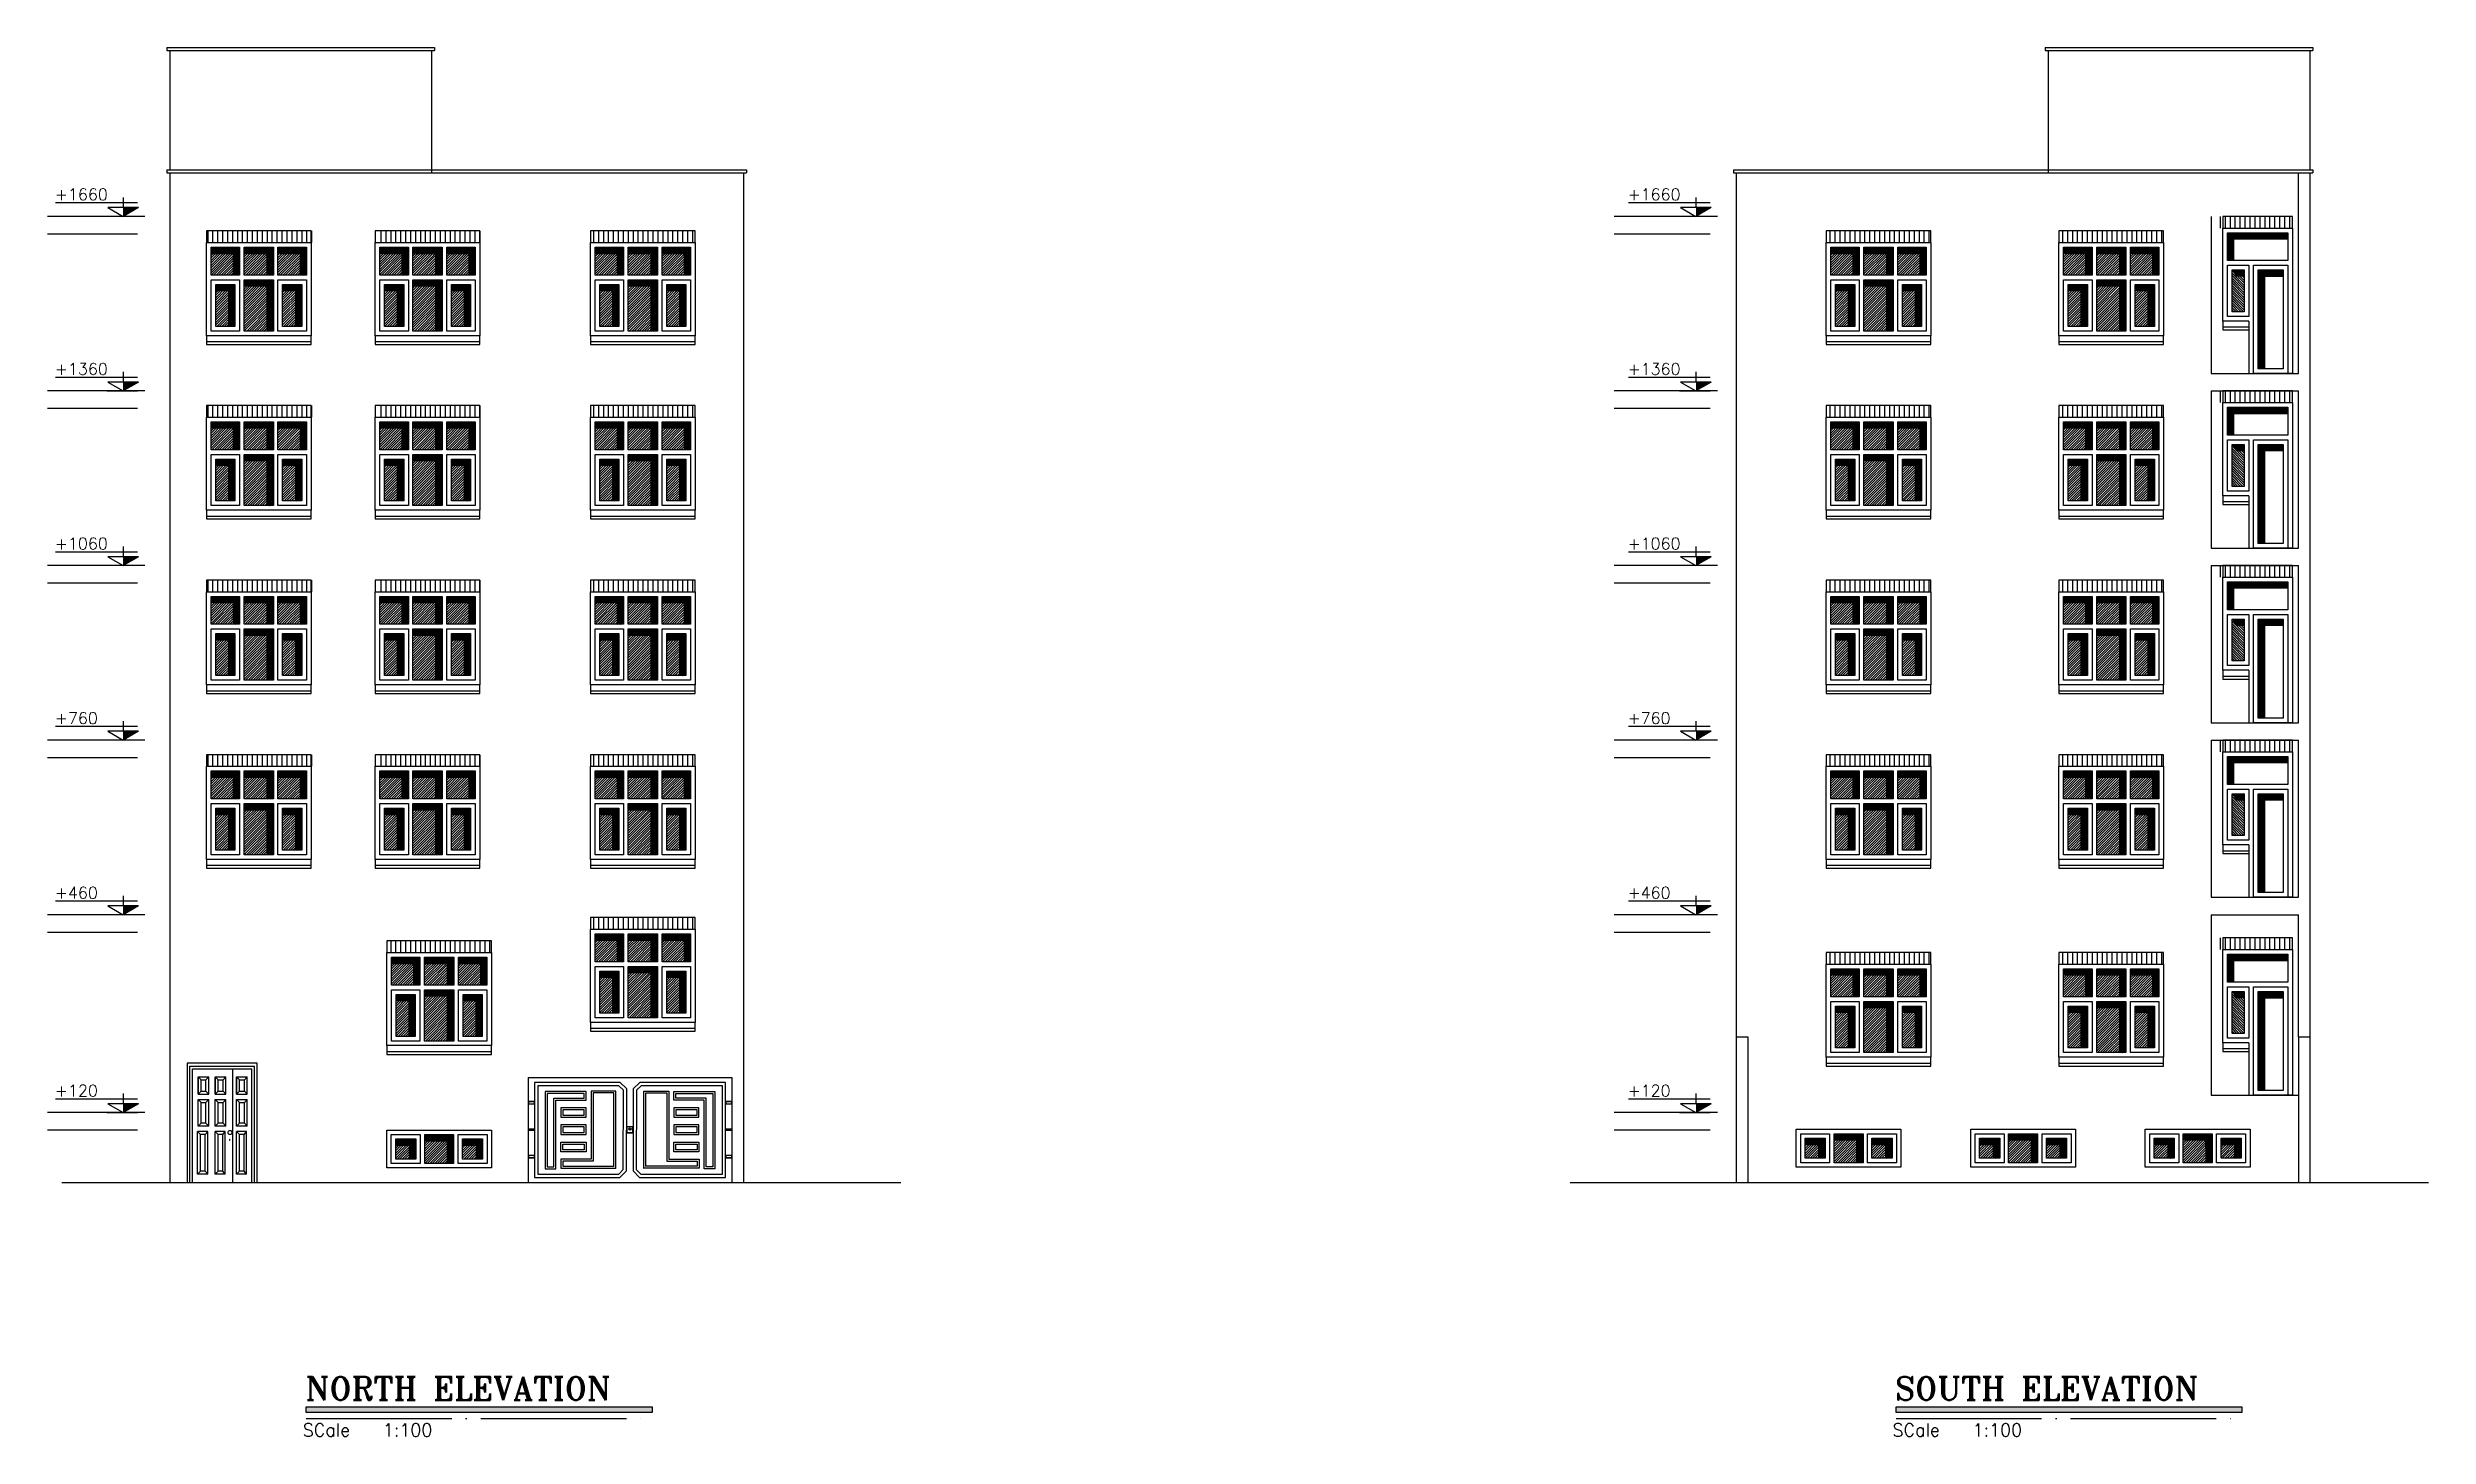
# Model space of a CAD drawing. Header units: millimetres. Extents: x 0 to 12169, y 6 to 10142.
# Drawn here: x 6737 to 10828, y 6 to 2392 of the extents above; entities that cross this region are included whole.
import ezdxf

# ---------------------------------------------------------------- set-up
doc = ezdxf.new("R2010")
doc.units = ezdxf.units.MM
doc.header["$LTSCALE"] = 50
doc.header["$MEASUREMENT"] = 0
doc.linetypes.add('AXIS', pattern=[6, 5, -0.5, 0, -0.5])
for name, color, linetype in [('1', 8, 'AXIS'), ('2', 4, 'Continuous'), ('3', 3, 'Continuous'), ('4', 136, 'Continuous'), ('DOR', 3, 'Continuous'), ('HACH', 140, 'Continuous'), ('RND', 1, 'Continuous'), ('TXT', 2, 'Continuous'), ('TXT-1', 2, 'Continuous'), ('WHT', 254, 'Continuous'), ('WSA', 251, 'Continuous')]:
    doc.layers.add(name, color=color, linetype=linetype)
doc.styles.add('ROMANT', font='romant', dxfattribs={"height": 20})
pattern_1 = [(45, (-8720.3655, -10178.957), (-2.12132034, 2.12132034), [])]

msp = doc.modelspace()

# ---------------------------------------------------------------- texts
at = {"layer": '3', "style": 'ROMANT'}
for s, p in [('+1660', (6749.44446, 2129.90596)), ('+1660', (9452.32435, 2129.90596)), ('+1360', (6749.44446, 1829.90596)), ('+1360', (9452.32435, 1829.90596)), ('+1060', (6749.44446, 1529.90596)), ('+1060', (9452.32435, 1529.90596)), ('+760', (6749.44446, 1229.90596)), ('+760', (9452.32435, 1229.90596)), ('+460', (6749.44446, 929.90596)), ('+460', (9452.32435, 929.90596)), ('+120', (6749.44446, 589.90596)), ('+120', (9452.32435, 589.90596))]:
    msp.add_text(s, height=20, dxfattribs=at).set_placement(p)
at = {"layer": 'TXT', "style": 'ROMANT'}
for s, p in [('NORTH ELEVATION', (7180.14821, 68.06793)), ('SOUTH ELEVATION', (9912.22382, 68.06793))]:
    msp.add_text(s, height=40, dxfattribs=at).set_placement(p)
at = {"layer": 'TXT-1', "color": 125, "linetype": 'Continuous', "style": 'ROMANT'}
for p in [(7175.29729, 5.73846), (9907.3729, 5.73846)]:
    msp.add_text('SCale   1:100', height=22.05, dxfattribs=at).set_placement(p)

# ---------------------------------------------------------------- blocks, each defined once
blk = doc.blocks.new('DN120')
at = {"layer": 'DOR', "color": 1}
for p, q in [((-115.4, 0), (-115.4, 200)), ((-115.4, 200), (-4.6, 200)), ((-111.1, 195.3), (-8.9, 195.3)), ((-111.1, 0), (-111.1, 195.3)), ((-101.3, 181.2), (-101.3, 151.6)), ((-101.3, 151.6), (-101.3, 181.2)), ((-96.2, 176.2), (-101.3, 181.2)), ((-101.3, 181.2), (-82.8, 181.2)), ((-96.2, 156.6), (-96.2, 176.2)), ((-96.2, 176.2), (-87.8, 176.2)), ((-87.8, 176.2), (-82.8, 181.2)), ((-87.8, 156.6), (-87.8, 176.2)), ((-82.8, 151.6), (-82.8, 181.2)), ((-72, 151.6), (-72, 181.2)), ((-72, 181.2), (-72, 151.6)), ((-66.9, 176.2), (-72, 181.2)), ((-72, 181.2), (-53.4, 181.2)), ((-66.9, 156.6), (-66.9, 176.2)), ((-66.9, 176.2), (-58.4, 176.2)), ((-58.4, 176.2), (-53.4, 181.2)), ((-58.4, 156.6), (-58.4, 176.2)), ((-53.4, 151.6), (-53.4, 181.2)), ((-41.5, 0), (-41.5, 195.3)), ((-35.3, 151.6), (-35.3, 181.2)), ((-35.3, 181.2), (-35.3, 151.6)), ((-35.3, 181.2), (-16.8, 181.2)), ((-30.2, 176.2), (-35.3, 181.2)), ((-30.2, 156.6), (-30.2, 176.2)), ((-30.2, 176.2), (-21.8, 176.2)), ((-21.8, 176.2), (-16.8, 181.2)), ((-21.8, 156.6), (-21.8, 176.2)), ((-16.8, 151.6), (-16.8, 181.2)), ((-8.9, 0), (-8.9, 195.3)), ((-4.6, 0), (-4.6, 200)), ((-96.2, 156.6), (-101.3, 151.6)), ((-101.3, 151.6), (-82.8, 151.6)), ((-101.3, 96.9), (-101.3, 142.2)), ((-101.3, 142.2), (-96.3, 137.2)), ((-101.3, 142.2), (-82.8, 142.2)), ((-96.3, 101.9), (-96.3, 137.2)), ((-96.3, 137.2), (-87.8, 137.2)), ((-96.2, 156.6), (-87.8, 156.6)), ((-87.8, 156.6), (-82.8, 151.6)), ((-87.8, 137.2), (-82.8, 142.2)), ((-87.8, 101.9), (-87.8, 137.2)), ((-82.8, 96.9), (-82.8, 142.2)), ((-66.9, 156.6), (-72, 151.6)), ((-72, 151.6), (-53.4, 151.6)), ((-72, 96.9), (-72, 142.2)), ((-72, 142.2), (-67, 137.2)), ((-72, 142.2), (-53.4, 142.2)), ((-67, 101.9), (-67, 137.2)), ((-67, 137.2), (-58.4, 137.2)), ((-66.9, 156.6), (-58.4, 156.6)), ((-58.4, 156.6), (-53.4, 151.6)), ((-58.4, 137.2), (-53.4, 142.2)), ((-58.4, 101.9), (-58.4, 137.2)), ((-53.4, 96.9), (-53.4, 142.2)), ((-30.2, 156.6), (-35.3, 151.6)), ((-35.3, 151.6), (-16.8, 151.6)), ((-35.3, 96.9), (-35.3, 142.2)), ((-35.3, 142.2), (-16.8, 142.2)), ((-35.3, 142.2), (-30.3, 137.2)), ((-30.3, 101.9), (-30.3, 137.2)), ((-30.3, 137.2), (-21.8, 137.2)), ((-30.2, 156.6), (-21.8, 156.6)), ((-21.8, 156.6), (-16.8, 151.6)), ((-21.8, 137.2), (-16.8, 142.2)), ((-21.8, 101.9), (-21.8, 137.2)), ((-16.8, 96.9), (-16.8, 142.2)), ((-102.1, 14.1), (-102.1, 87.5)), ((-97.1, 82.5), (-102.1, 87.5)), ((-84.8, 87.5), (-102.1, 87.5)), ((-101.3, 96.9), (-96.3, 101.9)), ((-82.8, 96.9), (-101.3, 96.9)), ((-97.1, 19.1), (-97.1, 82.5)), ((-89.1, 82.5), (-97.1, 82.5)), ((-87.8, 101.9), (-96.3, 101.9)), ((-89.1, 82.5), (-84.8, 87.5)), ((-89.1, 19.1), (-89.1, 82.5)), ((-87.8, 101.9), (-82.8, 96.9)), ((-84.8, 14.1), (-84.8, 87.5)), ((-72, 96.9), (-67, 101.9)), ((-53.4, 96.9), (-72, 96.9)), ((-72, 14.1), (-72, 87.5)), ((-67, 82.5), (-72, 87.5)), ((-54.7, 87.5), (-72, 87.5)), ((-58.4, 101.9), (-67, 101.9)), ((-67, 19.1), (-67, 82.5)), ((-59, 82.5), (-67, 82.5)), ((-59, 82.5), (-54.7, 87.5)), ((-59, 19.1), (-59, 82.5)), ((-58.4, 101.9), (-53.4, 96.9)), ((-54.7, 14.1), (-54.7, 87.5)), ((-35.3, 96.9), (-30.3, 101.9)), ((-16.8, 96.9), (-35.3, 96.9)), ((-35.3, 14.1), (-35.3, 87.5)), ((-30.3, 82.5), (-35.3, 87.5)), ((-18, 87.5), (-35.3, 87.5)), ((-21.8, 101.9), (-30.3, 101.9)), ((-30.3, 19.1), (-30.3, 82.5)), ((-22.3, 82.5), (-30.3, 82.5)), ((-22.3, 82.5), (-18, 87.5)), ((-22.3, 19.1), (-22.3, 82.5)), ((-21.8, 101.9), (-16.8, 96.9)), ((-18, 14.1), (-18, 87.5)), ((-102.1, 14.1), (-97.1, 19.1)), ((-84.8, 14.1), (-102.1, 14.1)), ((-89.1, 19.1), (-97.1, 19.1)), ((-84.8, 14.1), (-89.1, 19.1)), ((-72, 14.1), (-67, 19.1)), ((-54.7, 14.1), (-72, 14.1)), ((-59, 19.1), (-67, 19.1)), ((-54.7, 14.1), (-59, 19.1)), ((-35.3, 14.1), (-30.3, 19.1)), ((-18, 14.1), (-35.3, 14.1)), ((-22.3, 19.1), (-30.3, 19.1)), ((-18, 14.1), (-22.3, 19.1))]:
    blk.add_line(p, q, dxfattribs=at)
at = {"layer": 'DOR', "color": 0}
blk.add_lwpolyline([(0, 205), (-120, 205), (-120, 0), (0, 0)], close=True, dxfattribs=at)
at = {"layer": 'DOR', "color": 1, "extrusion": (0, 0, -1), "flags": 128}
blk.add_lwpolyline([(46.5, 89.3), (45.8, 89.3), (45.2, 89.1), (44.7, 88.8), (44.2, 88.3), (43.8, 87.8), (43.4, 87.2), (43.2, 86.6), (43.1, 85.9), (43.2, 85.2), (43.3, 84.5), (43.6, 83.9), (44, 83.3), (44.4, 82.9), (44.9, 82.5), (45.5, 82.2), (46.2, 82.1), (46.8, 82.1), (47.4, 82.2), (48, 82.5), (48.6, 82.9), (49, 83.3), (49.4, 83.9), (49.6, 84.5), (49.8, 85.2), (49.8, 85.9), (49.7, 86.6), (49.5, 87.2), (49.2, 87.8), (48.8, 88.3), (48.3, 88.8), (47.7, 89.1), (47.1, 89.3)], close=True, dxfattribs=at)
at = {"layer": 'DOR', "color": 1, "flags": 128}
for points in [[(-46.4, 73.1), (-46.4, 73.2), (-46.5, 73.3), (-46.5, 73.4), (-46.6, 73.5), (-46.7, 73.6), (-46.7, 73.6), (-46.8, 73.7), (-47, 73.7), (-47.1, 73.7), (-47.2, 73.7), (-47.3, 73.6), (-47.4, 73.6), (-47.4, 73.5), (-47.5, 73.4), (-47.5, 73.3), (-47.6, 73.2), (-47.6, 73.1)], [(-47.6, 73.1), (-47.6, 73), (-47.5, 72.9), (-47.5, 72.8), (-47.4, 72.7), (-47.4, 72.6), (-47.3, 72.5), (-47.2, 72.5), (-47.1, 72.5), (-47, 72.5), (-46.8, 72.5), (-46.7, 72.5), (-46.7, 72.6), (-46.6, 72.7), (-46.5, 72.8), (-46.5, 72.9), (-46.4, 73), (-46.4, 73.1)]]:
    blk.add_lwpolyline(points, dxfattribs=at)
blk = doc.blocks.new('WB180')
at = {"layer": 'WHT', "linetype": 'Continuous'}
h = blk.add_hatch(dxfattribs=at)
h.set_pattern_fill('_U', color=256, scale=3, angle=45, style=0, pattern_type=0)
h.set_pattern_definition(pattern_1)
h.paths.add_polyline_path([(-136.4, 15.3), (-136.4, 43.6), (-164.7, 43.6), (-164.7, 15.3)])
h = blk.add_hatch(dxfattribs=at)
h.set_pattern_fill('_U', color=256, scale=3, angle=45, style=0, pattern_type=0)
h.set_pattern_definition(pattern_1)
h.paths.add_polyline_path([(-114.9, 7.7), (-71.1, 7.7), (-71.2, 51.4), (-114.9, 51.4)])
h.paths.add_polyline_path([(-49.8, 15.3), (-21.5, 15.3), (-21.5, 43.6), (-49.8, 43.6)])
at = {"layer": 'DOR'}
for points in [[(0, 0), (-180, 0), (-180, 65.1), (0, 65.1)], [(-172.3, 7.7), (-172.3, 57.4), (-122.6, 57.4), (-122.6, 7.7)], [(-164.7, 15.3), (-164.7, 49.8), (-130.2, 49.8), (-130.2, 15.3)], [(-114.9, 7.7), (-114.9, 57.4), (-65.1, 57.4), (-65.1, 7.7)], [(-57.4, 7.7), (-57.4, 57.4), (-7.7, 57.4), (-7.7, 7.7)], [(-49.8, 15.3), (-49.8, 49.8), (-15.3, 49.8), (-15.3, 15.3)]]:
    blk.add_lwpolyline(points, close=True, dxfattribs=at)
at = {"layer": 'WSA', "const_width": 12}
for points in [[(-164.7, 43.6), (-136.4, 43.6), (-136.4, 15.4)], [(-114.9, 51.4), (-71.2, 51.4), (-71.1, 7.7)], [(-49.7, 43.6), (-21.5, 43.6), (-21.5, 15.4)]]:
    blk.add_lwpolyline(points, dxfattribs=at)
blk = doc.blocks.new('W180')
at = {"layer": 'RND'}
h = blk.add_hatch(dxfattribs=at)
h.set_pattern_fill('_U', color=4, scale=8.5, angle=90, style=0, pattern_type=0)
h.set_pattern_definition([(90, (109905, -77008.286), (-8.5, 5e-16), [])])
h.paths.add_polyline_path([(2.1, 180), (-177.9, 180), (-177.9, 160), (2.1, 160)])
at = {"layer": 'WHT', "linetype": 'Continuous'}
h = blk.add_hatch(dxfattribs=at)
h.set_pattern_fill('_U', color=4, scale=3, angle=45, style=0, pattern_type=0)
h.set_pattern_definition([(45, (78528.7083, -72570.691), (-2.12132034, 2.12132034), [])])
h.paths.add_polyline_path([(-137, 82), (-164, 82), (-164, 16), (-137, 16)])
h.paths.add_polyline_path([(-129, 104), (-129, 146), (-172, 146), (-172, 104)])
h.paths.add_polyline_path([(-71, 104), (-71, 146), (-115, 146), (-115, 104)])
h.paths.add_polyline_path([(-14, 146), (-57, 146), (-57, 104), (-14, 104)])
h.paths.add_polyline_path([(-22, 82), (-49, 82), (-49, 16), (-22, 16)])
h.paths.add_polyline_path([(-71, 90), (-115, 90), (-115, 8), (-71, 8)])
at = {"layer": 'DOR', "color": 4}
for points in [[(-180, 0), (-180, 160), (0, 160), (0, 0)], [(-172, 152), (-123, 152), (-123, 104), (-172, 104)], [(-115, 152), (-65, 152), (-65, 104), (-115, 104)], [(-57, 152), (-8, 152), (-8, 104), (-57, 104)], [(-172, 96), (-123, 96), (-123, 8), (-172, 8)], [(-164, 88), (-131, 88), (-131, 16), (-164, 16)], [(-115, 96), (-65, 96), (-65, 8), (-115, 8)], [(-57, 96), (-8, 96), (-8, 8), (-57, 8)], [(-49, 88), (-16, 88), (-16, 16), (-49, 16)]]:
    blk.add_lwpolyline(points, close=True, dxfattribs=at)
at = {"layer": 'RND', "color": 4}
blk.add_line((-180, -10), (0, -10), dxfattribs=at)
for points in [[(0, 160), (0, 180), (-180, 180), (-180, 160)], [(-180, 0), (-180, -15), (0, -15), (0, 0)]]:
    blk.add_lwpolyline(points, dxfattribs=at)
at = {"layer": 'WSA', "color": 4, "const_width": 12}
for points in [[(-172, 146), (-129, 146), (-129, 104)], [(-115, 146), (-71, 146), (-71, 104)], [(-57, 146), (-14, 146), (-14, 104)], [(-164, 82), (-137, 82), (-137, 16)], [(-115, 90), (-71, 90), (-71, 8)], [(-49, 82), (-22, 82), (-22, 16)]]:
    blk.add_lwpolyline(points, dxfattribs=at)
blk = doc.blocks.new('WD121')
at = {"layer": 'RND'}
h = blk.add_hatch(dxfattribs=at)
h.set_pattern_fill('_U', color=256, scale=8.5, angle=90, style=0, pattern_type=0)
h.set_pattern_definition([(90, (25133.5, -88462.972), (-8.5, 5e-16), [])])
h.paths.add_polyline_path([(-4, 250), (-4, 270), (-124, 270), (-124, 250)])
at = {"layer": 'WHT'}
h = blk.add_hatch(dxfattribs=at)
h.set_pattern_fill('_U', color=256, scale=3, angle=45, style=0, pattern_type=0)
h.set_pattern_definition([(135, (-94153.2973, -71236.6584), (2.12132034, 2.12132034), [])])
h.paths.add_polyline_path([(-112, 194), (-106, 194), (-106, 236), (-8, 236), (-8, 242), (-112, 242)])
h.paths.add_polyline_path([(-59, 8), (-53, 8), (-53, 172), (-16, 172), (-16, 178), (-59, 178)])
h.paths.add_polyline_path([(-104, 106), (-83, 106), (-83, 178), (-104, 178)])
at = {"layer": 'DOR', "color": 0}
for p, q in [((-75, 90), (-75, 0)), ((-75, 0), (-67, 0))]:
    blk.add_line(p, q, dxfattribs=at)
blk.add_lwpolyline([(-75, 90), (-120, 90), (-120, 250), (0, 250), (0, 0), (-8, 0)], dxfattribs=at)
at = {"layer": 'DOR'}
for points in [[(-112, 242), (-8, 242), (-8, 194), (-112, 194)], [(-112, 186), (-75, 186), (-75, 98), (-112, 98)], [(-104, 178), (-83, 178), (-83, 106), (-104, 106)], [(-67, 186), (-8, 186), (-8, 0), (-67, 0)], [(-59, 178), (-16, 178), (-16, 8), (-59, 8)]]:
    blk.add_lwpolyline(points, close=True, dxfattribs=at)
at = {"layer": 'RND', "color": 44}
blk.add_line((-120, 80), (-75, 80), dxfattribs=at)
at = {"layer": 'RND'}
blk.add_lwpolyline([(0, 250), (0, 270), (-120, 270), (-120, 250)], dxfattribs=at)
at = {"layer": 'RND', "color": 44}
blk.add_lwpolyline([(-120, 90), (-120, 75), (-75, 75)], dxfattribs=at)
at = {"layer": 'WSA', "const_width": 12}
for points in [[(-8, 236), (-106, 236), (-106, 194)], [(-16, 172), (-53, 172), (-53, 8)]]:
    blk.add_lwpolyline(points, dxfattribs=at)
at = {"layer": 'WSA'}
for points in [[(-83, 178), (-104, 178), (-83, 166.2), (-96.8, 166.2)], [(-96.8, 166.2), (-104, 178), (-96.8, 106), (-104, 106)]]:
    blk.add_solid(points, dxfattribs=at)

# ---------------------------------------------------------------- hatches: boundary and pattern name
at = {"layer": 'HACH'}
for points in [[(7181.31071, 56.71113), (7775.88528, 56.71113), (7775.88528, 46.71113), (7181.31071, 46.71113)], [(9913.38632, 56.71113), (10507.96089, 56.71113), (10507.96089, 46.71113), (9913.38632, 46.71113)]]:
    msp.add_hatch(color=256, dxfattribs=at).paths.add_polyline_path(points)

# ---------------------------------------------------------------- linework, layer by layer
for p, q in [((9638.83364, 692.14598), (9638.83364, 442.14598)), ((9638.83364, 692.14598), (9658.83364, 692.14598)), ((9658.83364, 692.14598), (9658.83364, 442.14598)), ((10604.83364, 692.14598), (10604.83364, 442.14598)), ((10604.83364, 692.14598), (10624.83364, 692.14598)), ((10624.83364, 692.14598), (10624.83364, 442.14598)), ((6761.25979, 442.14598), (8202.98087, 442.14598)), ((9353.47889, 442.14598), (10828.28833, 442.14598)), ((10624.83364, 442.14598), (10706.26109, 442.14598))]:
    msp.add_line(p, q)
at = {"layer": '1'}
for p, q in [((7181.31071, 36.71113), (7775.88528, 36.71113)), ((9913.38632, 36.71113), (10507.96089, 36.71113))]:
    msp.add_line(p, q, dxfattribs=at)
at = {"layer": '2'}
for p, q in [((6941.74735, 2392.14598), (7401.74735, 2392.14598)), ((6941.74735, 2392.14598), (6941.74735, 2387.14598)), ((6941.74735, 2387.14598), (7401.74735, 2387.14598)), ((7401.74735, 2392.14598), (7401.74735, 2387.14598)), ((10169.83364, 2392.14598), (10629.83364, 2392.14598)), ((10169.83364, 2392.14598), (10169.83364, 2387.14598)), ((10169.83364, 2387.14598), (10629.83364, 2387.14598)), ((10629.83364, 2392.14598), (10629.83364, 2387.14598)), ((6941.74735, 2182.14598), (7937.74735, 2182.14598)), ((6941.74735, 2182.14598), (6941.74735, 2177.14598)), ((6941.74735, 2177.14598), (7937.74735, 2177.14598)), ((7937.74735, 2182.14598), (7937.74735, 2177.14598)), ((9633.83364, 2182.14598), (10629.83364, 2182.14598)), ((9633.83364, 2182.14598), (9633.83364, 2177.14598)), ((9633.83364, 2177.14598), (10629.83364, 2177.14598)), ((10629.83364, 2182.14598), (10629.83364, 2177.14598)), ((6866.65825, 2134.80142), (6866.65825, 2117.30142)), ((9569.53814, 2134.80142), (9569.53814, 2117.30142)), ((6903.65937, 2102.14598), (6736.83045, 2102.14598)), ((6891.19987, 2125.40969), (6750.61083, 2125.40969)), ((6891.19987, 2101.97974), (6838.69987, 2101.97974)), ((6840.40825, 2117.30142), (6866.65825, 2102.14598)), ((6892.90825, 2117.30142), (6840.40825, 2117.30142)), ((6892.90825, 2117.30142), (6866.65825, 2102.14598)), ((9606.53926, 2102.14598), (9429.0771, 2102.14598)), ((9594.07976, 2125.40969), (9453.49071, 2125.40969)), ((9594.07976, 2101.97974), (9541.57976, 2101.97974)), ((9595.78814, 2117.30142), (9543.28814, 2117.30142)), ((9543.28814, 2117.30142), (9569.53814, 2102.14598)), ((9595.78814, 2117.30142), (9569.53814, 2102.14598)), ((6736.83045, 2072.31222), (6891.19987, 2072.31222)), ((9429.0771, 2072.31222), (9594.07976, 2072.31222)), ((6903.65937, 1802.14598), (6736.83045, 1802.14598)), ((6891.19987, 1825.40969), (6750.61083, 1825.40969)), ((6891.19987, 1801.97974), (6838.69987, 1801.97974)), ((6892.90825, 1817.30142), (6840.40825, 1817.30142)), ((6840.40825, 1817.30142), (6866.65825, 1802.14598)), ((6866.65825, 1834.80142), (6866.65825, 1817.30142)), ((6892.90825, 1817.30142), (6866.65825, 1802.14598)), ((9606.53926, 1802.14598), (9429.0771, 1802.14598)), ((9594.07976, 1825.40969), (9453.49071, 1825.40969)), ((9594.07976, 1801.97974), (9541.57976, 1801.97974)), ((9543.28814, 1817.30142), (9569.53814, 1802.14598)), ((9595.78814, 1817.30142), (9543.28814, 1817.30142)), ((9569.53814, 1834.80142), (9569.53814, 1817.30142)), ((9595.78814, 1817.30142), (9569.53814, 1802.14598)), ((6736.83045, 1772.31222), (6891.19987, 1772.31222)), ((9429.0771, 1772.31222), (9594.07976, 1772.31222)), ((6891.19987, 1525.40969), (6750.61083, 1525.40969)), ((6892.90825, 1517.30142), (6840.40825, 1517.30142)), ((6840.40825, 1517.30142), (6866.65825, 1502.14598)), ((6866.65825, 1534.80142), (6866.65825, 1517.30142)), ((6892.90825, 1517.30142), (6866.65825, 1502.14598)), ((9594.07976, 1525.40969), (9453.49071, 1525.40969)), ((9543.28814, 1517.30142), (9569.53814, 1502.14598)), ((9595.78814, 1517.30142), (9543.28814, 1517.30142)), ((9569.53814, 1534.80142), (9569.53814, 1517.30142)), ((9595.78814, 1517.30142), (9569.53814, 1502.14598)), ((6903.65937, 1502.14598), (6736.83045, 1502.14598)), ((6891.19987, 1501.97974), (6838.69987, 1501.97974)), ((9606.53926, 1502.14598), (9429.0771, 1502.14598)), ((9594.07976, 1501.97974), (9541.57976, 1501.97974)), ((6736.83045, 1472.31222), (6891.19987, 1472.31222)), ((9429.0771, 1472.31222), (9594.07976, 1472.31222)), ((6866.65825, 1234.80142), (6866.65825, 1217.30142)), ((9569.53814, 1234.80142), (9569.53814, 1217.30142)), ((6903.65937, 1202.14598), (6736.83045, 1202.14598)), ((6891.19987, 1225.40969), (6750.61083, 1225.40969)), ((6891.19987, 1201.97974), (6838.69987, 1201.97974)), ((6840.40825, 1217.30142), (6866.65825, 1202.14598)), ((6892.90825, 1217.30142), (6840.40825, 1217.30142)), ((6892.90825, 1217.30142), (6866.65825, 1202.14598)), ((9606.53926, 1202.14598), (9429.0771, 1202.14598)), ((9594.07976, 1225.40969), (9453.49071, 1225.40969)), ((9594.07976, 1201.97974), (9541.57976, 1201.97974)), ((9595.78814, 1217.30142), (9543.28814, 1217.30142)), ((9543.28814, 1217.30142), (9569.53814, 1202.14598)), ((9595.78814, 1217.30142), (9569.53814, 1202.14598)), ((6736.83045, 1172.31222), (6891.19987, 1172.31222)), ((9429.0771, 1172.31222), (9594.07976, 1172.31222)), ((6903.65937, 902.14598), (6736.83045, 902.14598)), ((6891.19987, 925.40969), (6750.61083, 925.40969)), ((6891.19987, 901.97974), (6838.69987, 901.97974)), ((6892.90825, 917.30142), (6840.40825, 917.30142)), ((6840.40825, 917.30142), (6866.65825, 902.14598)), ((6866.65825, 934.80142), (6866.65825, 917.30142)), ((6892.90825, 917.30142), (6866.65825, 902.14598)), ((9606.53926, 902.14598), (9429.0771, 902.14598)), ((9594.07976, 925.40969), (9453.49071, 925.40969)), ((9594.07976, 901.97974), (9541.57976, 901.97974)), ((9543.28814, 917.30142), (9569.53814, 902.14598)), ((9595.78814, 917.30142), (9543.28814, 917.30142)), ((9569.53814, 934.80142), (9569.53814, 917.30142)), ((9595.78814, 917.30142), (9569.53814, 902.14598)), ((6736.83045, 872.31222), (6891.19987, 872.31222)), ((9429.0771, 872.31222), (9594.07976, 872.31222)), ((7912.74735, 622.14598), (7912.74735, 442.14598)), ((6891.19987, 585.40969), (6750.61083, 585.40969)), ((6840.40825, 577.30142), (6866.65825, 562.14598)), ((6892.90825, 577.30142), (6840.40825, 577.30142)), ((6866.65825, 594.80142), (6866.65825, 577.30142)), ((6892.90825, 577.30142), (6866.65825, 562.14598)), ((9594.07976, 585.40969), (9453.49071, 585.40969)), ((9595.78814, 577.30142), (9543.28814, 577.30142)), ((9543.28814, 577.30142), (9569.53814, 562.14598)), ((9569.53814, 594.80142), (9569.53814, 577.30142)), ((9595.78814, 577.30142), (9569.53814, 562.14598)), ((6903.65937, 562.14598), (6736.83045, 562.14598)), ((6736.83045, 532.31222), (6891.19987, 532.31222)), ((6891.19987, 561.97974), (6838.69987, 561.97974)), ((9606.53926, 562.14598), (9429.0771, 562.14598)), ((9429.0771, 532.31222), (9594.07976, 532.31222)), ((9594.07976, 561.97974), (9541.57976, 561.97974))]:
    msp.add_line(p, q, dxfattribs=at)
for points in [[(6892.90825, 2117.30142), (6866.65825, 2117.30142), (6866.65825, 2102.14598)], [(9595.78814, 2117.30142), (9569.53814, 2117.30142), (9569.53814, 2102.14598)], [(6892.90825, 1817.30142), (6866.65825, 1817.30142), (6866.65825, 1802.14598)], [(9595.78814, 1817.30142), (9569.53814, 1817.30142), (9569.53814, 1802.14598)], [(6892.90825, 1517.30142), (6866.65825, 1517.30142), (6866.65825, 1502.14598)], [(9595.78814, 1517.30142), (9569.53814, 1517.30142), (9569.53814, 1502.14598)], [(6892.90825, 1217.30142), (6866.65825, 1217.30142), (6866.65825, 1202.14598)], [(9595.78814, 1217.30142), (9569.53814, 1217.30142), (9569.53814, 1202.14598)], [(6892.90825, 917.30142), (6866.65825, 917.30142), (6866.65825, 902.14598)], [(9595.78814, 917.30142), (9569.53814, 917.30142), (9569.53814, 902.14598)], [(6892.90825, 577.30142), (6866.65825, 577.30142), (6866.65825, 562.14598)], [(9595.78814, 577.30142), (9569.53814, 577.30142), (9569.53814, 562.14598)]]:
    msp.add_solid(points, dxfattribs=at)
at = {"layer": '3'}
for p, q in [((6946.74735, 2387.14598), (6946.74735, 2182.14598)), ((7396.74735, 2387.14598), (7396.74735, 2177.14598)), ((10174.83364, 2387.14598), (10174.83364, 2177.14598)), ((10624.83364, 2387.14598), (10624.83364, 2182.14598))]:
    msp.add_line(p, q, dxfattribs=at)
at = {"layer": '4'}
for p, q in [((6946.74735, 2177.14598), (6946.74735, 442.14598)), ((7932.74735, 2177.14598), (7932.74735, 442.14598)), ((9638.83364, 2177.14598), (9638.83364, 692.14598)), ((10604.83364, 1832.14598), (10604.83364, 2177.14598)), ((10624.83364, 2177.14598), (10624.83364, 692.14598)), ((10454.83364, 2102.14598), (10454.83364, 1832.14598)), ((10454.83364, 1832.14598), (10604.83364, 1832.14598)), ((10454.83364, 1802.14598), (10454.83364, 1532.14598)), ((10454.83364, 1802.14598), (10604.83364, 1802.14598)), ((10604.83364, 1532.14598), (10604.83364, 1802.14598)), ((10454.83364, 1532.14598), (10604.83364, 1532.14598)), ((10454.83364, 1502.14598), (10454.83364, 1232.14598)), ((10454.83364, 1502.14598), (10604.83364, 1502.14598)), ((10604.83364, 1232.14598), (10604.83364, 1502.14598)), ((10454.83364, 1232.14598), (10604.83364, 1232.14598)), ((10454.83364, 1202.14598), (10454.83364, 932.14598)), ((10454.83364, 1202.14598), (10604.83364, 1202.14598)), ((10604.83364, 932.14598), (10604.83364, 1202.14598)), ((10454.83364, 932.14598), (10604.83364, 932.14598)), ((10454.83364, 902.14598), (10454.83364, 592.14598)), ((10454.83364, 902.14598), (10604.83364, 902.14598)), ((10604.83364, 692.14598), (10604.83364, 902.14598)), ((10454.83364, 592.14598), (10604.83364, 592.14598))]:
    msp.add_line(p, q, dxfattribs=at)
at = {"layer": 'DOR'}
for p, q in [((7562.74735, 622.14598), (7912.74735, 622.14598)), ((7562.74735, 622.14598), (7562.74735, 442.14598)), ((7720.87655, 613.90631), (7573.83344, 613.90631)), ((7573.83344, 613.90631), (7573.83344, 450.74812)), ((7720.87655, 613.90631), (7732.04148, 602.7144)), ((7754.45243, 613.90631), (7743.23346, 602.7144)), ((7902.02309, 613.90631), (7754.45243, 613.90631)), ((7902.02309, 450.74812), (7902.02309, 613.90631)), ((7718.62463, 608.31034), (7579.42942, 608.31034)), ((7579.42942, 608.31034), (7579.42942, 456.3441)), ((7591.99305, 598.33215), (7591.99305, 465.46085)), ((7662.34566, 598.11845), (7591.99305, 598.11845)), ((7595.35063, 594.97456), (7595.35063, 468.81844)), ((7658.98807, 594.76087), (7595.35063, 594.76087)), ((7606.90362, 468.81844), (7606.90362, 586.72893)), ((7606.90362, 586.72893), (7658.98807, 586.72893)), ((7610.26121, 598.11845), (7610.26121, 598.33215)), ((7610.26121, 465.46085), (7610.26121, 583.37135)), ((7610.26121, 583.37135), (7662.34566, 583.37135)), ((7658.98807, 586.72893), (7658.98807, 594.76087)), ((7662.34566, 583.37135), (7662.34566, 598.11845)), ((7713.3487, 599.19358), (7671.14689, 599.19358)), ((7671.14689, 599.19358), (7671.14689, 481.89522)), ((7709.99112, 595.836), (7674.50448, 595.836)), ((7674.50448, 595.836), (7674.50448, 478.53764)), ((7709.99112, 469.67987), (7709.99112, 595.836)), ((7713.3487, 466.32229), (7713.3487, 599.19358)), ((7726.44008, 600.476), (7718.62463, 608.31034)), ((7726.07258, 464.17844), (7726.44008, 600.476)), ((7731.66317, 461.94004), (7732.04148, 602.7144)), ((7743.23346, 602.7144), (7742.85515, 461.94004)), ((7748.82405, 600.476), (7748.45655, 464.17844)), ((7756.67733, 608.31034), (7748.82405, 600.476)), ((7896.42712, 608.31034), (7756.67733, 608.31034)), ((7761.54793, 466.32229), (7761.54793, 599.19358)), ((7761.54793, 599.19358), (7804.27334, 599.19358)), ((7764.90552, 469.67987), (7764.90552, 595.836)), ((7764.90552, 595.836), (7800.91576, 595.836)), ((7800.91576, 595.836), (7800.91576, 478.53764)), ((7804.27334, 599.19358), (7804.27334, 481.89522)), ((7813.07457, 583.37135), (7813.07457, 598.11845)), ((7813.07457, 598.11845), (7883.42718, 598.11845)), ((7865.15903, 583.37135), (7813.07457, 583.37135)), ((7816.43216, 594.76087), (7880.0696, 594.76087)), ((7816.43216, 586.72893), (7816.43216, 594.76087)), ((7868.51661, 586.72893), (7816.43216, 586.72893)), ((7865.15903, 598.11845), (7865.15903, 598.33215)), ((7865.15903, 465.46085), (7865.15903, 583.37135)), ((7868.51661, 468.81844), (7868.51661, 586.72893)), ((7880.0696, 594.97456), (7880.0696, 468.81844)), ((7883.42718, 598.33215), (7883.42718, 465.46085)), ((7896.42712, 456.3441), (7896.42712, 608.31034)), ((7731.99867, 538.13931), (7743.19062, 538.13931)), ((7731.99867, 527.26255), (7743.19062, 527.26255)), ((7573.83344, 450.74812), (7720.4442, 450.74812)), ((7579.42942, 456.3441), (7718.2193, 456.3441)), ((7591.99305, 465.46085), (7610.26121, 465.46085)), ((7595.35063, 468.81844), (7606.90362, 468.81844)), ((7619.06244, 481.89522), (7619.06244, 466.53598)), ((7671.14689, 481.89522), (7619.06244, 481.89522)), ((7619.06244, 466.53598), (7713.3487, 466.53598)), ((7622.42002, 478.53764), (7622.42002, 469.89357)), ((7674.50448, 478.53764), (7622.42002, 478.53764)), ((7622.42002, 469.89357), (7709.99112, 469.89357)), ((7671.14689, 466.53598), (7671.14689, 466.32229)), ((7726.07258, 464.17844), (7718.2193, 456.3441)), ((7731.66317, 461.94004), (7720.4442, 450.74812)), ((7742.85515, 461.94004), (7754.02008, 450.74812)), ((7748.45655, 464.17844), (7756.272, 456.3441)), ((7754.02008, 450.74812), (7902.02309, 450.74812)), ((7756.272, 456.3441), (7896.42712, 456.3441)), ((7856.35779, 466.53598), (7761.54793, 466.53598)), ((7853.00021, 469.89357), (7764.90552, 469.89357)), ((7800.91576, 478.53764), (7853.00021, 478.53764)), ((7804.27334, 481.89522), (7856.35779, 481.89522)), ((7804.27334, 466.53598), (7804.27334, 466.32229)), ((7853.00021, 478.53764), (7853.00021, 469.89357)), ((7856.35779, 481.89522), (7856.35779, 466.53598)), ((7883.42718, 465.46085), (7865.15903, 465.46085)), ((7880.0696, 468.81844), (7868.51661, 468.81844))]:
    msp.add_line(p, q, dxfattribs=at)
for points in [[(7562.74735, 581.03682), (7562.74735, 576.93977), (7573.75103, 576.93977), (7573.75103, 581.03682)], [(7562.97119, 580.81298), (7562.97119, 577.1636), (7573.52719, 577.1636), (7573.52719, 580.81298)], [(7902.11866, 581.03682), (7902.11866, 576.93977), (7913.12234, 576.93977), (7913.12234, 581.03682)], [(7902.3425, 580.81298), (7902.3425, 577.1636), (7912.8985, 577.1636), (7912.8985, 580.81298)], [(7562.74735, 533.69498), (7562.74735, 532.04641), (7573.75103, 532.04641), (7573.75103, 533.69498)], [(7562.97119, 533.47114), (7562.97119, 532.27025), (7573.52719, 532.27025), (7573.52719, 533.47114)], [(7619.06244, 570.39502), (7619.06244, 554.42367), (7662.34566, 554.42367), (7662.34566, 570.39502)], [(7619.06244, 541.23107), (7619.06244, 524.64761), (7662.34566, 524.64761), (7662.34566, 541.23107)], [(7622.42002, 567.03744), (7622.42002, 557.78126), (7658.98807, 557.78126), (7658.98807, 567.03744)], [(7622.42002, 537.87348), (7622.42002, 528.00519), (7658.98807, 528.00519), (7658.98807, 537.87348)], [(7732.50431, 537.77568), (7732.50431, 527.75327), (7742.7212, 527.75327), (7742.7212, 537.77568)], [(7737.47909, 532.60526), (7737.47909, 533.36363), (7738.10218, 533.36363), (7738.10218, 532.60526)], [(7812.94871, 570.39502), (7812.94871, 554.42367), (7856.23193, 554.42367), (7856.23193, 570.39502)], [(7812.94871, 541.23107), (7812.94871, 524.64761), (7856.23193, 524.64761), (7856.23193, 541.23107)], [(7816.30629, 567.03744), (7816.30629, 557.78126), (7852.87434, 557.78126), (7852.87434, 567.03744)], [(7816.30629, 537.87348), (7816.30629, 528.00519), (7852.87434, 528.00519), (7852.87434, 537.87348)], [(7902.11866, 533.69498), (7902.11866, 532.04641), (7913.12234, 532.04641), (7913.12234, 533.69498)], [(7902.3425, 533.47114), (7902.3425, 532.27025), (7912.8985, 532.27025), (7912.8985, 533.47114)], [(7619.06244, 494.87155), (7619.06244, 511.45501), (7662.34566, 511.45501), (7662.34566, 494.87155)], [(7622.42002, 498.22913), (7622.42002, 508.09742), (7658.98807, 508.09742), (7658.98807, 498.22913)], [(7812.94871, 494.87155), (7812.94871, 511.45501), (7856.23193, 511.45501), (7856.23193, 494.87155)], [(7816.30629, 498.22913), (7816.30629, 508.09742), (7852.87434, 508.09742), (7852.87434, 498.22913)], [(7562.74735, 488.55216), (7562.74735, 484.45511), (7573.75103, 484.45511), (7573.75103, 488.55216)], [(7562.97119, 488.32832), (7562.97119, 484.67895), (7573.52719, 484.67895), (7573.52719, 488.32832)], [(7902.11866, 488.55216), (7902.11866, 484.45511), (7913.12234, 484.45511), (7913.12234, 488.55216)], [(7902.3425, 488.32832), (7902.3425, 484.67895), (7912.8985, 484.67895), (7912.8985, 488.32832)]]:
    msp.add_lwpolyline(points, close=True, dxfattribs=at)
msp.add_circle((7737.74613, 534.16421), 2.04729, dxfattribs=at)
at = {"layer": 'HACH'}
for points in [[(7181.31071, 56.71113), (7775.88528, 56.71113), (7775.88528, 46.71113), (7181.31071, 46.71113)], [(9913.38632, 56.71113), (10507.96089, 56.71113), (10507.96089, 46.71113), (9913.38632, 46.71113)]]:
    msp.add_lwpolyline(points, close=True, dxfattribs=at)

# ---------------------------------------------------------------- block references
at = {"layer": 'DOR'}
for name, p in [('WD121', (10594.83364, 1832.14598)), ('W180', (7189.74735, 1897.14598)), ('W180', (7479.74735, 1897.14598)), ('W180', (7849.74735, 1897.14598)), ('W180', (9973.33364, 1897.14598)), ('W180', (10373.33364, 1897.14598)), ('WD121', (10594.83364, 1532.14598)), ('W180', (7189.74735, 1597.14598)), ('W180', (7479.74735, 1597.14598)), ('W180', (7849.74735, 1597.14598)), ('W180', (9973.33364, 1597.14598)), ('W180', (10373.33364, 1597.14598)), ('W180', (7189.74735, 1297.14598)), ('W180', (7479.74735, 1297.14598)), ('W180', (7849.74735, 1297.14598)), ('W180', (9973.33364, 1297.14598)), ('W180', (10373.33364, 1297.14598)), ('WD121', (10594.83364, 1232.14598)), ('WD121', (10594.83364, 932.14598)), ('W180', (7189.74735, 997.14598)), ('W180', (7479.74735, 997.14598)), ('W180', (7849.74735, 997.14598)), ('W180', (9973.33364, 997.14598)), ('W180', (10373.33364, 997.14598)), ('W180', (7849.74735, 717.14598)), ('WD121', (10594.83364, 592.14598)), ('W180', (7499.74735, 677.14598)), ('W180', (9973.33364, 657.14598)), ('W180', (10373.33364, 657.14598)), ('DN120', (7096.74735, 442.14598)), ('WB180', (7499.74735, 467.0396)), ('WB180', (9921.83364, 468.27761)), ('WB180', (10221.83364, 468.27761)), ('WB180', (10521.83364, 468.27761))]:
    msp.add_blockref(name, p, dxfattribs=at)

msp.set_redraw_order([(e.dxf.handle, doc.entitydb.next_handle()) for e in msp.query("TEXT MTEXT ATTDEF DIMENSION ARC_DIMENSION")])  # texts and dimensions are drawn at this point

doc.saveas('drawing.dxf')
